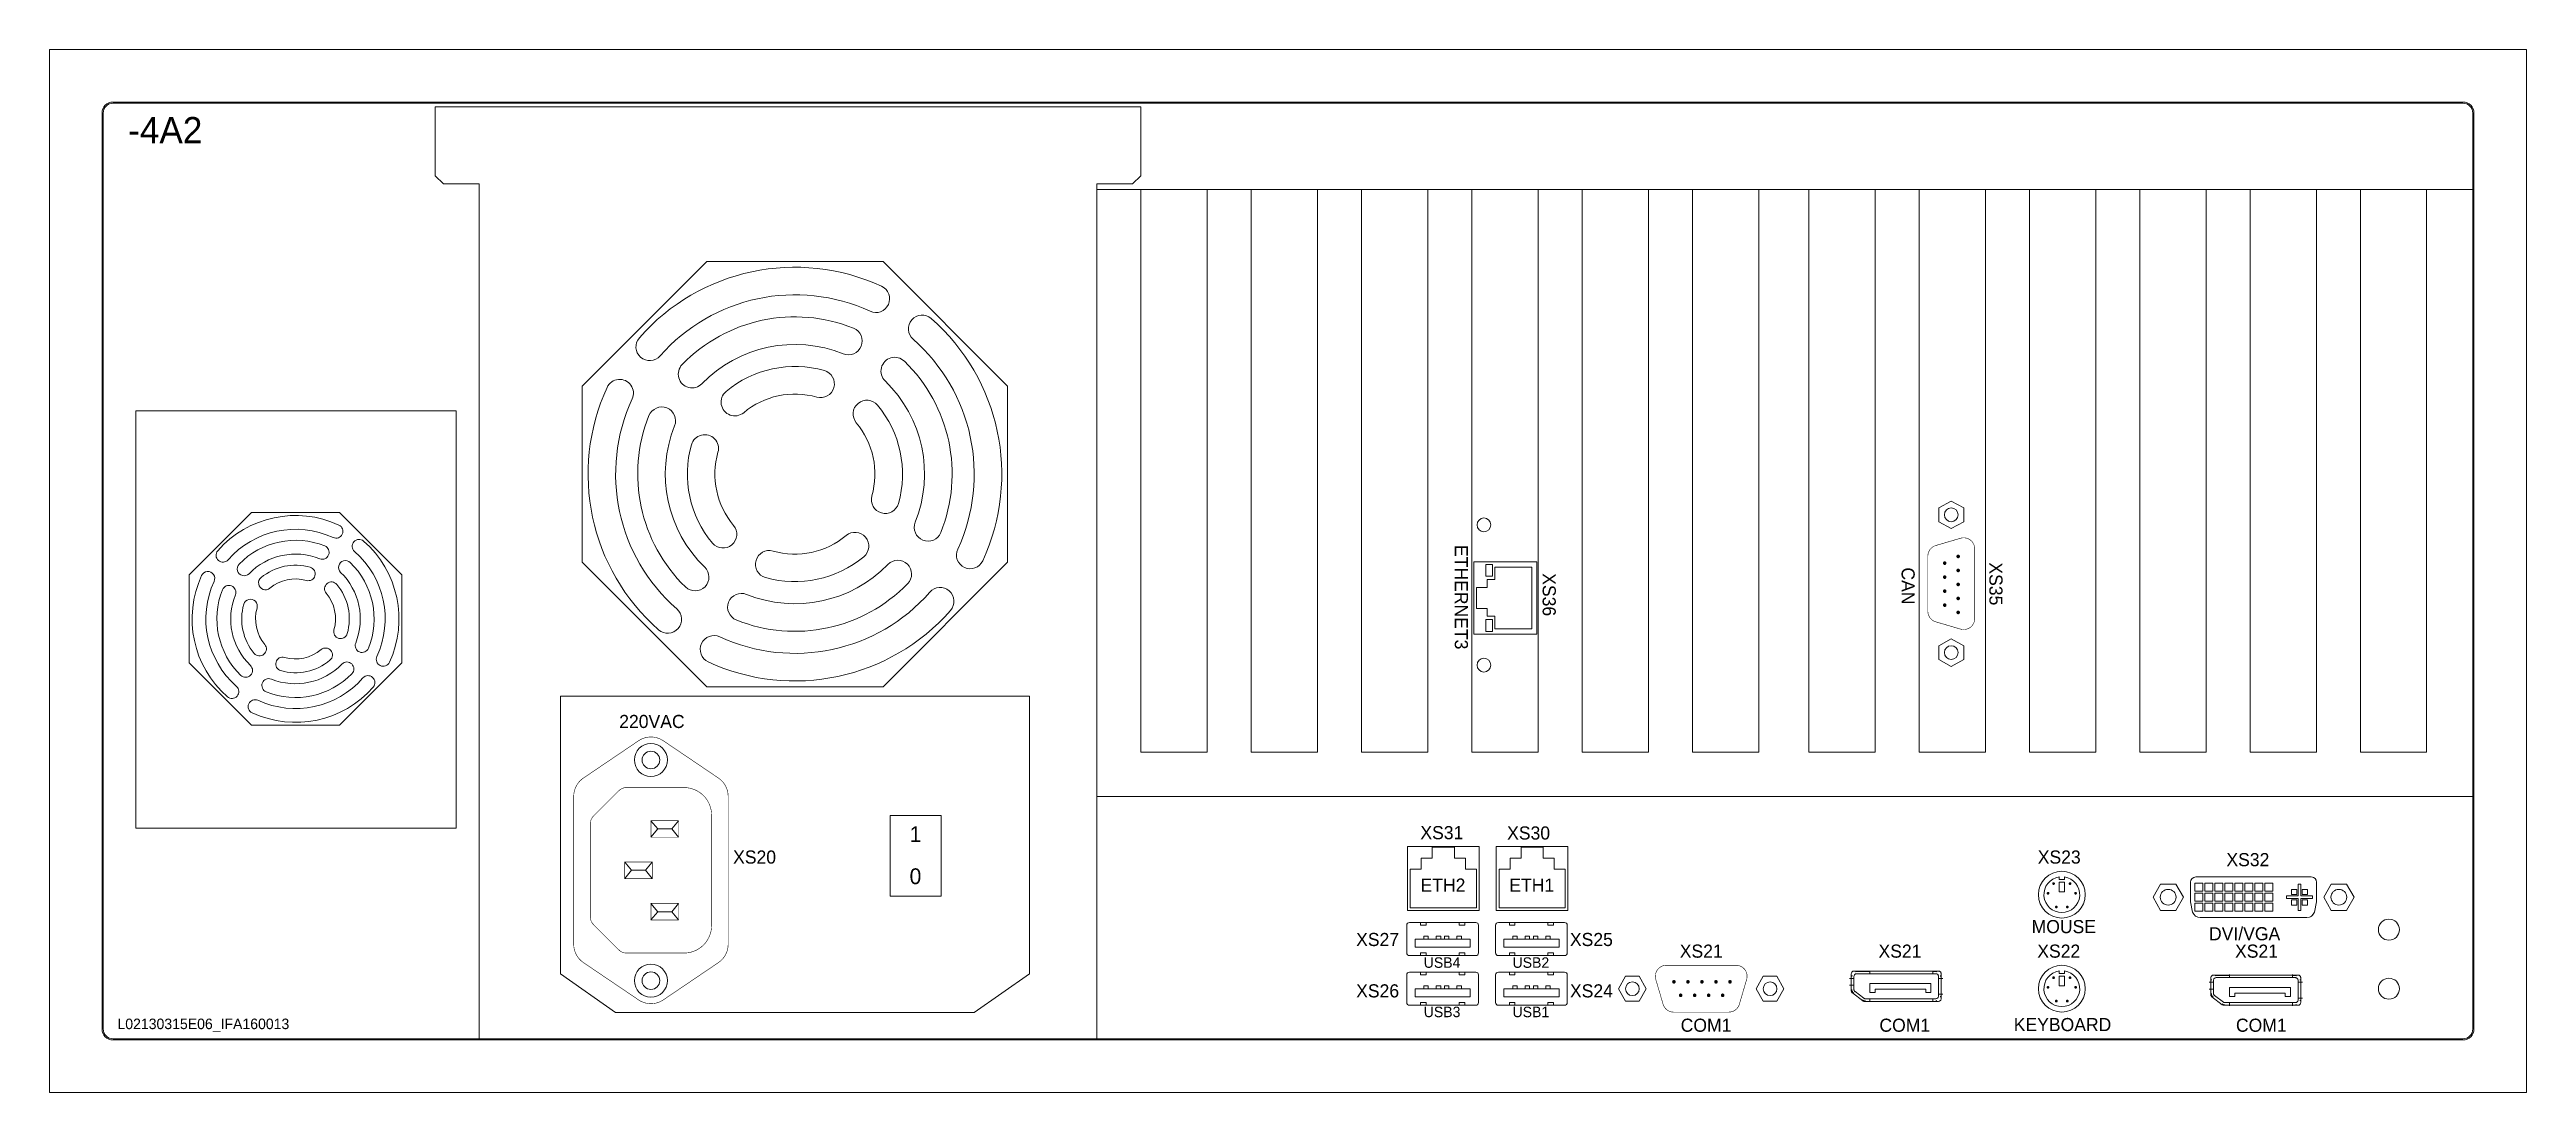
# Model space of a CAD drawing. Extents: x -2364 to 9601, y -871 to 1549.
# Drawn here: x -1802.6 to -1330.9, y 914.8 to 1113.3 of the extents above; entities that cross this region are included whole.
import ezdxf

# ---------------------------------------------------------------- set-up
doc = ezdxf.new("R2010")
doc.units = 0
doc.layers.get('0').update_dxf_attribs({"linetype": 'CONTINUOUS'})
doc.layers.add('IPC', color=150, linetype='CONTINUOUS')
doc.layers.add('NRS', color=1, linetype='CONTINUOUS')

msp = doc.modelspace()

# ---------------------------------------------------------------- texts
at = {"color": 7, "lineweight": 13}
for s, height, p in [('-4A2', 5, (-1787.58553, 1095.50153)), ('1', 3, (-1638.7936, 962.48194)), ('0', 3, (-1638.7936, 954.45807)), ('L02130315E06_IFA160013', 2, (-1789.62725, 926.85123))]:
    msp.add_text(s, height=height, dxfattribs=at).set_placement(p)
at = {"layer": 'NRS', "color": 7, "lineweight": 13}
for s, p in [('ETHERNET3', (-1534.97921, 1019.02039)), ('CAN', (-1449.91595, 1014.75151)), ('XS35', (-1433.19506, 1015.71243)), ('XS36', (-1518.25833, 1013.65128))]:
    msp.add_text(s, height=2.5, rotation=270, dxfattribs=at).set_placement(p)
for s, height, p in [('220VAC', 2.5, (-1694.08549, 984.17611)), ('XS31', 2.5, (-1541.53462, 963.0105)), ('XS30', 2.5, (-1525.0198, 962.94477)), ('XS20', 2.5, (-1672.40214, 958.36019)), ('XS23', 2.5, (-1423.98204, 958.36019)), ('XS32', 2.5, (-1388.05957, 957.86638)), ('ETH2', 2.5, (-1541.5111, 953.02212)), ('ETH1', 2.5, (-1524.60152, 953.02212)), ('XS27', 2.5, (-1553.77374, 942.66725)), ('XS25', 2.5, (-1513.06374, 942.66725)), ('MOUSE', 2.5, (-1425.15006, 945.12128)), ('DVI/VGA', 2.5, (-1391.37257, 943.76207)), ('USB4', 2, (-1540.90099, 938.52296)), ('USB2', 2, (-1523.99141, 938.52296)), ('XS21', 2.5, (-1492.14924, 940.44986)), ('XS21', 2.5, (-1454.3039, 940.44986)), ('XS22', 2.5, (-1424.07303, 940.44986)), ('XS21', 2.5, (-1386.41942, 940.44986)), ('XS26', 2.5, (-1553.76408, 932.8872)), ('XS24', 2.5, (-1513.05408, 932.8872)), ('USB3', 2, (-1540.89712, 929.12793)), ('USB1', 2, (-1523.98754, 929.12793)), ('COM1', 2.5, (-1491.9761, 926.34555)), ('COM1', 2.5, (-1454.13076, 926.34555)), ('KEYBOARD', 2.5, (-1428.55541, 926.46918)), ('COM1', 2.5, (-1386.24628, 926.34555))]:
    msp.add_text(s, height=height, dxfattribs=at).set_placement(p)

# ---------------------------------------------------------------- linework, layer by layer
at = {"color": 7, "lineweight": 13}
for p, q in [((-1792.5596, 1101.24712), (-1792.5596, 926.89589)), ((-1792.5596, 1101.24712), (-1792.5596, 1100.12051)), ((-1792.34954, 1101.24712), (-1792.34954, 926.89589)), ((-1343.02752, 1103.34774), (-1790.45898, 1103.34774)), ((-1343.02752, 1103.13767), (-1790.45898, 1103.13767)), ((-1729.15086, 1089.32974), (-1729.15086, 1102.43359)), ((-1729.15086, 1102.43359), (-1594.76235, 1102.43359)), ((-1594.76235, 1089.32974), (-1594.76235, 1102.43359)), ((-1341.13697, 926.89589), (-1341.13697, 1101.24712)), ((-1340.9269, 926.89589), (-1340.9269, 1101.24712)), ((-1727.57283, 1087.79438), (-1729.15086, 1089.32974)), ((-1720.75513, 1087.79438), (-1727.57283, 1087.79438)), ((-1720.75513, 1087.79438), (-1720.75513, 925.00534)), ((-1603.15807, 1086.70388), (-1603.15807, 1087.79438)), ((-1603.15807, 1087.79438), (-1596.34038, 1087.79438)), ((-1603.15807, 1086.70388), (-1341.13697, 1086.70388)), ((-1603.15807, 1086.70388), (-1603.15807, 979.57241)), ((-1603.15807, 1086.70388), (-1603.15807, 979.57241)), ((-1603.15807, 1086.70388), (-1603.15807, 925.00534)), ((-1596.34038, 1087.79438), (-1594.76235, 1089.32974)), ((-1594.7556, 1086.70388), (-1594.7556, 979.57241)), ((-1582.1519, 1086.70388), (-1582.1519, 979.57241)), ((-1582.1519, 1086.70388), (-1582.1519, 979.57241)), ((-1573.74943, 1086.70388), (-1573.74943, 979.57241)), ((-1561.14573, 1086.70388), (-1561.14573, 979.57241)), ((-1561.14573, 1086.70388), (-1561.14573, 979.57241)), ((-1552.74326, 1086.70388), (-1552.74326, 979.57241)), ((-1540.13956, 1086.70388), (-1540.13956, 979.57241)), ((-1540.13956, 1086.70388), (-1540.13956, 979.57241)), ((-1531.73709, 1086.70388), (-1531.73709, 979.57241)), ((-1531.73709, 1086.70388), (-1531.73709, 979.57241)), ((-1365.18501, 1086.70388), (-1524.5317, 1086.70388)), ((-1519.13338, 1086.70388), (-1519.13338, 979.57241)), ((-1519.13338, 1086.70388), (-1519.13338, 979.57241)), ((-1519.13338, 1086.70388), (-1519.13338, 979.57241)), ((-1519.13338, 1086.70388), (-1519.13338, 979.57241)), ((-1510.73091, 1086.70388), (-1510.73091, 979.57241)), ((-1498.12721, 1086.70388), (-1498.12721, 979.57241)), ((-1498.12721, 1086.70388), (-1498.12721, 979.57241)), ((-1489.72474, 1086.70388), (-1489.72474, 979.57241)), ((-1477.12104, 1086.70388), (-1477.12104, 979.57241)), ((-1477.12104, 1086.70388), (-1477.12104, 979.57241)), ((-1467.56587, 1086.70388), (-1467.56587, 979.57241)), ((-1467.56587, 1086.70388), (-1467.56587, 979.57241)), ((-1454.96216, 1086.70388), (-1454.96216, 979.57241)), ((-1454.96216, 1086.70388), (-1454.96216, 979.57241)), ((-1454.96216, 1086.70388), (-1454.96216, 979.57241)), ((-1454.96216, 1086.70388), (-1454.96216, 979.57241)), ((-1446.55969, 1086.70388), (-1446.55969, 979.57241)), ((-1446.55969, 1086.70388), (-1446.55969, 979.57241)), ((-1446.55969, 1086.70388), (-1446.55969, 979.57241)), ((-1433.95599, 1086.70388), (-1433.95599, 979.57241)), ((-1433.95599, 1086.70388), (-1433.95599, 979.57241)), ((-1433.95599, 1086.70388), (-1433.95599, 979.57241)), ((-1433.95599, 1086.70388), (-1433.95599, 979.57241)), ((-1433.95599, 1086.70388), (-1433.95599, 979.57241)), ((-1433.95599, 1086.70388), (-1433.95599, 979.57241)), ((-1425.55352, 1086.70388), (-1425.55352, 979.57241)), ((-1412.94982, 1086.70388), (-1412.94982, 979.57241)), ((-1412.94982, 1086.70388), (-1412.94982, 979.57241)), ((-1404.54735, 1086.70388), (-1404.54735, 979.57241)), ((-1391.94365, 1086.70388), (-1391.94365, 979.57241)), ((-1391.94365, 1086.70388), (-1391.94365, 979.57241)), ((-1383.54118, 1086.70388), (-1383.54118, 979.57241)), ((-1370.93748, 1086.70388), (-1370.93748, 979.57241)), ((-1362.53501, 1086.70388), (-1362.53501, 979.57241)), ((-1349.9313, 1086.70388), (-1349.9313, 979.57241)), ((-1701.11687, 1049.29198), (-1677.3998, 1073.00906)), ((-1677.3998, 1073.00906), (-1643.85879, 1073.00906)), ((-1643.85879, 1073.00906), (-1620.14171, 1049.29198)), ((-1701.11687, 1015.75097), (-1701.11687, 1049.29198)), ((-1620.14171, 1049.29198), (-1620.14171, 1015.75097)), ((-1775.96834, 1013.33375), (-1764.1098, 1025.19229)), ((-1764.1098, 1025.19229), (-1747.3393, 1025.19229)), ((-1747.3393, 1025.19229), (-1735.48076, 1013.33375)), ((-1442.80851, 1026.08376), (-1440.44792, 1027.3952)), ((-1442.80851, 1023.46089), (-1442.80851, 1026.08376)), ((-1440.44792, 1022.14945), (-1442.80851, 1023.46089)), ((-1440.44792, 1027.3952), (-1438.08733, 1026.08376)), ((-1438.08733, 1023.46089), (-1440.44792, 1022.14945)), ((-1438.08733, 1026.08376), (-1438.08733, 1023.46089)), ((-1677.3998, 992.0339), (-1701.11687, 1015.75097)), ((-1620.14171, 1015.75097), (-1643.85879, 992.0339)), ((-1531.34397, 1015.81904), (-1531.34397, 1002.06904)), ((-1519.34397, 1015.81904), (-1531.34397, 1015.81904)), ((-1529.04683, 1013.06904), (-1529.04683, 1015.31904)), ((-1529.04683, 1015.31904), (-1527.79683, 1015.31904)), ((-1527.79683, 1015.31904), (-1527.79683, 1013.06904)), ((-1527.34397, 1014.81904), (-1527.34397, 1012.44404)), ((-1520.34397, 1014.81904), (-1527.34397, 1014.81904)), ((-1520.34397, 1014.81904), (-1520.34397, 1003.06904)), ((-1519.34397, 1015.81904), (-1519.34397, 1002.06904)), ((-1775.96834, 996.56325), (-1775.96834, 1013.33375)), ((-1735.48076, 1013.33375), (-1735.48076, 996.56325)), ((-1530.84397, 1010.94404), (-1530.84397, 1006.94404)), ((-1530.84397, 1010.94404), (-1528.84397, 1010.94404)), ((-1527.79683, 1013.06904), (-1529.04683, 1013.06904)), ((-1528.84397, 1012.44404), (-1527.34397, 1012.44404)), ((-1528.84397, 1012.44404), (-1528.84397, 1010.94404)), ((-1530.84397, 1006.94404), (-1528.84397, 1006.94404)), ((-1527.79683, 1004.81904), (-1529.04683, 1004.81904)), ((-1529.04683, 1004.81904), (-1529.04683, 1002.56904)), ((-1528.84397, 1006.94404), (-1528.84397, 1005.44404)), ((-1528.84397, 1005.44404), (-1527.34397, 1005.44404)), ((-1527.79683, 1002.56904), (-1527.79683, 1004.81904)), ((-1527.34397, 1005.44404), (-1527.34397, 1003.06904)), ((-1519.34397, 1002.06904), (-1531.34397, 1002.06904)), ((-1529.04683, 1002.56904), (-1527.79683, 1002.56904)), ((-1520.34397, 1003.06904), (-1527.34397, 1003.06904)), ((-1442.80851, 999.85501), (-1440.44792, 1001.16645)), ((-1440.44792, 1001.16645), (-1438.08733, 999.85501)), ((-1764.1098, 984.70471), (-1775.96834, 996.56325)), ((-1735.48076, 996.56325), (-1747.3393, 984.70471)), ((-1442.80851, 997.23213), (-1442.80851, 999.85501)), ((-1440.44792, 995.9207), (-1442.80851, 997.23213)), ((-1438.08733, 997.23213), (-1440.44792, 995.9207)), ((-1438.08733, 999.85501), (-1438.08733, 997.23213)), ((-1643.85879, 992.0339), (-1677.3998, 992.0339)), ((-1705.26741, 937.35223), (-1705.26741, 990.24251)), ((-1615.99118, 990.24251), (-1705.26741, 990.24251)), ((-1615.99118, 937.35223), (-1615.99118, 990.24251)), ((-1747.3393, 984.70471), (-1764.1098, 984.70471)), ((-1582.1519, 979.57241), (-1594.7556, 979.57241)), ((-1561.14573, 979.57241), (-1573.74943, 979.57241)), ((-1540.13956, 979.57241), (-1552.74326, 979.57241)), ((-1519.13338, 979.57241), (-1531.73709, 979.57241)), ((-1519.13338, 979.57241), (-1531.73709, 979.57241)), ((-1498.12721, 979.57241), (-1510.73091, 979.57241)), ((-1477.12104, 979.57241), (-1489.72474, 979.57241)), ((-1454.96216, 979.57241), (-1467.56587, 979.57241)), ((-1433.95599, 979.57241), (-1446.55969, 979.57241)), ((-1433.95599, 979.57241), (-1446.55969, 979.57241)), ((-1412.94982, 979.57241), (-1425.55352, 979.57241)), ((-1391.94365, 979.57241), (-1404.54735, 979.57241)), ((-1370.93748, 979.57241), (-1383.54118, 979.57241)), ((-1349.9313, 979.57241), (-1362.53501, 979.57241)), ((-1341.13697, 971.16994), (-1603.15807, 971.16994)), ((-1688.04779, 966.53799), (-1686.75107, 964.96253)), ((-1686.75107, 964.96253), (-1688.04779, 963.38706)), ((-1684.09295, 964.96253), (-1686.75107, 964.96253)), ((-1682.79624, 966.53799), (-1684.09295, 964.96253)), ((-1684.09295, 964.96253), (-1682.79624, 963.38706)), ((-1693.03675, 958.66068), (-1691.74004, 957.08521)), ((-1687.78521, 958.66068), (-1689.08192, 957.08521)), ((-1543.99254, 961.63611), (-1543.99254, 949.44034)), ((-1543.99254, 961.63611), (-1530.33853, 961.63611)), ((-1541.36677, 957.31766), (-1541.36677, 959.41827)), ((-1541.36677, 959.41827), (-1539.26615, 959.41827)), ((-1539.26615, 961.51889), (-1535.06491, 961.51889)), ((-1539.26615, 959.41827), (-1539.26615, 961.51889)), ((-1535.06491, 961.51889), (-1535.06491, 959.41827)), ((-1535.06491, 959.41827), (-1532.9643, 959.41827)), ((-1532.9643, 959.41827), (-1532.9643, 957.31766)), ((-1530.33853, 949.44034), (-1530.33853, 961.63611)), ((-1527.08296, 961.63611), (-1527.08296, 949.44034)), ((-1527.08296, 961.63611), (-1513.42895, 961.63611)), ((-1524.45719, 959.41827), (-1522.35657, 959.41827)), ((-1524.45719, 957.31766), (-1524.45719, 959.41827)), ((-1522.35657, 959.41827), (-1522.35657, 961.51889)), ((-1522.35657, 961.51889), (-1518.15533, 961.51889)), ((-1518.15533, 961.51889), (-1518.15533, 959.41827)), ((-1518.15533, 959.41827), (-1516.05472, 959.41827)), ((-1516.05472, 959.41827), (-1516.05472, 957.31766)), ((-1513.42895, 949.44034), (-1513.42895, 961.63611)), ((-1691.74004, 957.08521), (-1693.03675, 955.50975)), ((-1689.08192, 957.08521), (-1691.74004, 957.08521)), ((-1689.08192, 957.08521), (-1687.78521, 955.50975)), ((-1543.46738, 949.9655), (-1543.46738, 957.31766)), ((-1543.46738, 957.31766), (-1541.36677, 957.31766)), ((-1532.9643, 957.31766), (-1530.86368, 957.31766)), ((-1530.86368, 957.31766), (-1530.86368, 949.9655)), ((-1526.5578, 957.31766), (-1524.45719, 957.31766)), ((-1526.5578, 949.9655), (-1526.5578, 957.31766)), ((-1516.05472, 957.31766), (-1513.9541, 957.31766)), ((-1513.9541, 957.31766), (-1513.9541, 949.9655)), ((-1419.92545, 955.86851), (-1419.92545, 955.34393)), ((-1419.92545, 955.34393), (-1418.8763, 955.34393)), ((-1419.92545, 952.98334), (-1419.92545, 954.81936)), ((-1419.92545, 954.81936), (-1418.8763, 954.81936)), ((-1418.8763, 952.98334), (-1419.92545, 952.98334)), ((-1418.8763, 955.34393), (-1418.8763, 955.86851)), ((-1418.8763, 954.81936), (-1418.8763, 952.98334)), ((-1400.58841, 954.46495), (-1402.03179, 951.96495)), ((-1397.70166, 954.46495), (-1400.58841, 954.46495)), ((-1396.25829, 951.96495), (-1397.70166, 954.46495)), ((-1394.89504, 951.10495), (-1394.89504, 954.82495)), ((-1394.05504, 953.11995), (-1394.05504, 954.61995)), ((-1394.05504, 954.61995), (-1392.55504, 954.61995)), ((-1394.05504, 953.11995), (-1392.55504, 953.11995)), ((-1394.05504, 951.21495), (-1394.05504, 952.71495)), ((-1394.05504, 952.71495), (-1392.55504, 952.71495)), ((-1393.89504, 955.82495), (-1371.89504, 955.82495)), ((-1392.55504, 953.11995), (-1392.55504, 954.61995)), ((-1392.55504, 951.21495), (-1392.55504, 952.71495)), ((-1392.15004, 953.11995), (-1392.15004, 954.61995)), ((-1392.15004, 954.61995), (-1390.65004, 954.61995)), ((-1392.15004, 953.11995), (-1390.65004, 953.11995)), ((-1392.15004, 952.71495), (-1390.65004, 952.71495)), ((-1392.15004, 951.21495), (-1392.15004, 952.71495)), ((-1390.65004, 953.11995), (-1390.65004, 954.61995)), ((-1390.65004, 951.21495), (-1390.65004, 952.71495)), ((-1390.24504, 953.11995), (-1390.24504, 954.61995)), ((-1390.24504, 954.61995), (-1388.74504, 954.61995)), ((-1390.24504, 953.11995), (-1388.74504, 953.11995)), ((-1390.24504, 952.71495), (-1388.74504, 952.71495)), ((-1390.24504, 951.21495), (-1390.24504, 952.71495)), ((-1388.74504, 953.11995), (-1388.74504, 954.61995)), ((-1388.74504, 951.21495), (-1388.74504, 952.71495)), ((-1388.34004, 953.11995), (-1388.34004, 954.61995)), ((-1388.34004, 954.61995), (-1386.84004, 954.61995)), ((-1388.34004, 953.11995), (-1386.84004, 953.11995)), ((-1388.34004, 952.71495), (-1386.84004, 952.71495)), ((-1388.34004, 951.21495), (-1388.34004, 952.71495)), ((-1386.84004, 953.11995), (-1386.84004, 954.61995)), ((-1386.84004, 951.21495), (-1386.84004, 952.71495)), ((-1386.43504, 953.11995), (-1386.43504, 954.61995)), ((-1386.43504, 954.61995), (-1384.93504, 954.61995)), ((-1386.43504, 953.11995), (-1384.93504, 953.11995)), ((-1386.43504, 952.71495), (-1384.93504, 952.71495)), ((-1386.43504, 951.21495), (-1386.43504, 952.71495)), ((-1384.93504, 953.11995), (-1384.93504, 954.61995)), ((-1384.93504, 951.21495), (-1384.93504, 952.71495)), ((-1384.53004, 953.11995), (-1384.53004, 954.61995)), ((-1384.53004, 954.61995), (-1383.03004, 954.61995)), ((-1384.53004, 953.11995), (-1383.03004, 953.11995)), ((-1384.53004, 952.71495), (-1383.03004, 952.71495)), ((-1384.53004, 951.21495), (-1384.53004, 952.71495)), ((-1383.03004, 953.11995), (-1383.03004, 954.61995)), ((-1383.03004, 951.21495), (-1383.03004, 952.71495)), ((-1382.62504, 953.11995), (-1382.62504, 954.61995)), ((-1382.62504, 954.61995), (-1381.12504, 954.61995)), ((-1382.62504, 953.11995), (-1381.12504, 953.11995)), ((-1382.62504, 952.71495), (-1381.12504, 952.71495)), ((-1382.62504, 951.21495), (-1382.62504, 952.71495)), ((-1381.12504, 953.11995), (-1381.12504, 954.61995)), ((-1381.12504, 951.21495), (-1381.12504, 952.71495)), ((-1380.72004, 953.11995), (-1380.72004, 954.61995)), ((-1380.72004, 954.61995), (-1379.22004, 954.61995)), ((-1380.72004, 953.11995), (-1379.22004, 953.11995)), ((-1380.72004, 952.71495), (-1379.22004, 952.71495)), ((-1380.72004, 951.21495), (-1380.72004, 952.71495)), ((-1379.22004, 953.11995), (-1379.22004, 954.61995)), ((-1379.22004, 951.21495), (-1379.22004, 952.71495)), ((-1375.64504, 952.46495), (-1375.64504, 953.46495)), ((-1375.64504, 953.46495), (-1374.64504, 953.46495)), ((-1374.64504, 952.46495), (-1374.64504, 953.46495)), ((-1374.39504, 952.21495), (-1374.39504, 954.46495)), ((-1374.39504, 954.46495), (-1373.89504, 954.46495)), ((-1373.89504, 952.21495), (-1373.89504, 954.46495)), ((-1373.64504, 952.46495), (-1373.64504, 953.46495)), ((-1373.64504, 953.46495), (-1372.64504, 953.46495)), ((-1372.64504, 952.46495), (-1372.64504, 953.46495)), ((-1370.89504, 951.10495), (-1370.89504, 954.82495)), ((-1369.53179, 951.96495), (-1368.08841, 954.46495)), ((-1368.08841, 954.46495), (-1365.20166, 954.46495)), ((-1365.20166, 954.46495), (-1363.75829, 951.96495)), ((-1688.04779, 950.78336), (-1686.75107, 949.2079)), ((-1686.75107, 949.2079), (-1688.04779, 947.63244)), ((-1684.09295, 949.2079), (-1686.75107, 949.2079)), ((-1682.79624, 950.78336), (-1684.09295, 949.2079)), ((-1684.09295, 949.2079), (-1682.79624, 947.63244)), ((-1543.99254, 949.44034), (-1530.33853, 949.44034)), ((-1530.86368, 949.9655), (-1543.46738, 949.9655)), ((-1527.08296, 949.44034), (-1513.42895, 949.44034)), ((-1513.9541, 949.9655), (-1526.5578, 949.9655)), ((-1402.03179, 951.96495), (-1400.58841, 949.46495)), ((-1400.58841, 949.46495), (-1397.70166, 949.46495)), ((-1397.70166, 949.46495), (-1396.25829, 951.96495)), ((-1394.89504, 951.10495), (-1394.48692, 949.13061)), ((-1394.05504, 951.21495), (-1392.55504, 951.21495)), ((-1394.05504, 950.80995), (-1394.05504, 949.30995)), ((-1394.05504, 950.80995), (-1392.55504, 950.80995)), ((-1394.05504, 949.30995), (-1392.55504, 949.30995)), ((-1393.0639, 948.10495), (-1372.72618, 948.10495)), ((-1392.55504, 950.80995), (-1392.55504, 949.30995)), ((-1392.15004, 951.21495), (-1390.65004, 951.21495)), ((-1392.15004, 950.80995), (-1390.65004, 950.80995)), ((-1392.15004, 950.80995), (-1392.15004, 949.30995)), ((-1392.15004, 949.30995), (-1390.65004, 949.30995)), ((-1390.65004, 950.80995), (-1390.65004, 949.30995)), ((-1390.24504, 951.21495), (-1388.74504, 951.21495)), ((-1390.24504, 950.80995), (-1388.74504, 950.80995)), ((-1390.24504, 950.80995), (-1390.24504, 949.30995)), ((-1390.24504, 949.30995), (-1388.74504, 949.30995)), ((-1388.74504, 950.80995), (-1388.74504, 949.30995)), ((-1388.34004, 951.21495), (-1386.84004, 951.21495)), ((-1388.34004, 950.80995), (-1386.84004, 950.80995)), ((-1388.34004, 950.80995), (-1388.34004, 949.30995)), ((-1388.34004, 949.30995), (-1386.84004, 949.30995)), ((-1386.84004, 950.80995), (-1386.84004, 949.30995)), ((-1386.43504, 951.21495), (-1384.93504, 951.21495)), ((-1386.43504, 950.80995), (-1384.93504, 950.80995)), ((-1386.43504, 950.80995), (-1386.43504, 949.30995)), ((-1386.43504, 949.30995), (-1384.93504, 949.30995)), ((-1384.93504, 950.80995), (-1384.93504, 949.30995)), ((-1384.53004, 951.21495), (-1383.03004, 951.21495)), ((-1384.53004, 950.80995), (-1383.03004, 950.80995)), ((-1384.53004, 950.80995), (-1384.53004, 949.30995)), ((-1384.53004, 949.30995), (-1383.03004, 949.30995)), ((-1383.03004, 950.80995), (-1383.03004, 949.30995)), ((-1382.62504, 951.21495), (-1381.12504, 951.21495)), ((-1382.62504, 950.80995), (-1381.12504, 950.80995)), ((-1382.62504, 950.80995), (-1382.62504, 949.30995)), ((-1382.62504, 949.30995), (-1381.12504, 949.30995)), ((-1381.12504, 950.80995), (-1381.12504, 949.30995)), ((-1380.72004, 951.21495), (-1379.22004, 951.21495)), ((-1380.72004, 950.80995), (-1379.22004, 950.80995)), ((-1380.72004, 950.80995), (-1380.72004, 949.30995)), ((-1380.72004, 949.30995), (-1379.22004, 949.30995)), ((-1379.22004, 950.80995), (-1379.22004, 949.30995)), ((-1376.64504, 952.21495), (-1374.39504, 952.21495)), ((-1376.64504, 951.71495), (-1376.64504, 952.21495)), ((-1376.64504, 951.71495), (-1374.39504, 951.71495)), ((-1375.64504, 952.46495), (-1374.64504, 952.46495)), ((-1375.64504, 951.46495), (-1374.64504, 951.46495)), ((-1375.64504, 951.46495), (-1375.64504, 950.46495)), ((-1375.64504, 950.46495), (-1374.64504, 950.46495)), ((-1374.64504, 951.46495), (-1374.64504, 950.46495)), ((-1374.39504, 949.46495), (-1374.39504, 951.71495)), ((-1374.39504, 949.46495), (-1373.89504, 949.46495)), ((-1373.89504, 952.21495), (-1371.64504, 952.21495)), ((-1373.89504, 951.71495), (-1371.64504, 951.71495)), ((-1373.89504, 949.46495), (-1373.89504, 951.71495)), ((-1373.64504, 952.46495), (-1372.64504, 952.46495)), ((-1373.64504, 951.46495), (-1373.64504, 950.46495)), ((-1373.64504, 951.46495), (-1372.64504, 951.46495)), ((-1373.64504, 950.46495), (-1372.64504, 950.46495)), ((-1372.64504, 951.46495), (-1372.64504, 950.46495)), ((-1371.64504, 951.71495), (-1371.64504, 952.21495)), ((-1370.89504, 951.10495), (-1371.30315, 949.13061)), ((-1368.08841, 949.46495), (-1369.53179, 951.96495)), ((-1365.20166, 949.46495), (-1368.08841, 949.46495)), ((-1363.75829, 951.96495), (-1365.20166, 949.46495)), ((-1544.12762, 941.37598), (-1544.12762, 946.62795)), ((-1543.60242, 947.15315), (-1530.9977, 947.15315)), ((-1532.0481, 944.00197), (-1542.55203, 944.00197)), ((-1542.55203, 944.00197), (-1542.55203, 942.42638)), ((-1541.50164, 946.62795), (-1541.50164, 947.15315)), ((-1541.50164, 946.62795), (-1540.45124, 946.62795)), ((-1540.03109, 944.52716), (-1540.8714, 944.52716)), ((-1540.8714, 944.52716), (-1540.8714, 944.00197)), ((-1540.45124, 946.62795), (-1540.45124, 947.15315)), ((-1540.03109, 944.52716), (-1540.03109, 944.00197)), ((-1537.6677, 944.52716), (-1538.50802, 944.52716)), ((-1538.50802, 944.52716), (-1538.50802, 944.00197)), ((-1537.6677, 944.52716), (-1537.6677, 944.00197)), ((-1536.93243, 944.00197), (-1536.93243, 944.52716)), ((-1536.09211, 944.52716), (-1536.93243, 944.52716)), ((-1536.09211, 944.00197), (-1536.09211, 944.52716)), ((-1534.56904, 944.00197), (-1534.56904, 944.52716)), ((-1533.72873, 944.52716), (-1534.56904, 944.52716)), ((-1534.14888, 947.15315), (-1534.14888, 946.62795)), ((-1534.14888, 946.62795), (-1533.09849, 946.62795)), ((-1533.72873, 944.00197), (-1533.72873, 944.52716)), ((-1533.09849, 947.15315), (-1533.09849, 946.62795)), ((-1532.0481, 942.42638), (-1532.0481, 944.00197)), ((-1530.47251, 946.62795), (-1530.47251, 941.37598)), ((-1527.21804, 941.37598), (-1527.21804, 946.62795)), ((-1526.69284, 947.15315), (-1514.08812, 947.15315)), ((-1525.64245, 944.00197), (-1525.64245, 942.42638)), ((-1515.13852, 944.00197), (-1525.64245, 944.00197)), ((-1524.59206, 946.62795), (-1524.59206, 947.15315)), ((-1524.59206, 946.62795), (-1523.54166, 946.62795)), ((-1523.12151, 944.52716), (-1523.96182, 944.52716)), ((-1523.96182, 944.52716), (-1523.96182, 944.00197)), ((-1523.54166, 946.62795), (-1523.54166, 947.15315)), ((-1523.12151, 944.52716), (-1523.12151, 944.00197)), ((-1520.75812, 944.52716), (-1521.59844, 944.52716)), ((-1521.59844, 944.52716), (-1521.59844, 944.00197)), ((-1520.75812, 944.52716), (-1520.75812, 944.00197)), ((-1520.02285, 944.00197), (-1520.02285, 944.52716)), ((-1519.18253, 944.52716), (-1520.02285, 944.52716)), ((-1519.18253, 944.00197), (-1519.18253, 944.52716)), ((-1517.65946, 944.00197), (-1517.65946, 944.52716)), ((-1516.81915, 944.52716), (-1517.65946, 944.52716)), ((-1517.2393, 947.15315), (-1517.2393, 946.62795)), ((-1517.2393, 946.62795), (-1516.18891, 946.62795)), ((-1516.81915, 944.00197), (-1516.81915, 944.52716)), ((-1516.18891, 947.15315), (-1516.18891, 946.62795)), ((-1515.13852, 942.42638), (-1515.13852, 944.00197)), ((-1513.56293, 946.62795), (-1513.56293, 941.37598)), ((-1530.9977, 940.85079), (-1543.60242, 940.85079)), ((-1542.55203, 942.42638), (-1532.0481, 942.42638)), ((-1541.50164, 940.85079), (-1541.50164, 941.37598)), ((-1540.45124, 941.37598), (-1541.50164, 941.37598)), ((-1540.45124, 940.85079), (-1540.45124, 941.37598)), ((-1533.09849, 941.37598), (-1534.14888, 941.37598)), ((-1534.14888, 941.37598), (-1534.14888, 940.85079)), ((-1533.09849, 941.37598), (-1533.09849, 940.85079)), ((-1514.08812, 940.85079), (-1526.69284, 940.85079)), ((-1525.64245, 942.42638), (-1515.13852, 942.42638)), ((-1524.59206, 940.85079), (-1524.59206, 941.37598)), ((-1523.54166, 941.37598), (-1524.59206, 941.37598)), ((-1523.54166, 940.85079), (-1523.54166, 941.37598)), ((-1517.2393, 941.37598), (-1517.2393, 940.85079)), ((-1516.18891, 941.37598), (-1517.2393, 941.37598)), ((-1516.18891, 941.37598), (-1516.18891, 940.85079)), ((-1705.26741, 937.35223), (-1694.76432, 930.04682)), ((-1615.99118, 937.35223), (-1626.49426, 930.04682)), ((-1544.12762, 931.92245), (-1544.12762, 937.17441)), ((-1543.60242, 937.69961), (-1530.9977, 937.69961)), ((-1532.0481, 934.54843), (-1542.55203, 934.54843)), ((-1542.55203, 934.54843), (-1542.55203, 932.97284)), ((-1541.50164, 937.17441), (-1541.50164, 937.69961)), ((-1541.50164, 937.17441), (-1540.45124, 937.17441)), ((-1540.03109, 935.07363), (-1540.8714, 935.07363)), ((-1540.8714, 935.07363), (-1540.8714, 934.54843)), ((-1540.45124, 937.17441), (-1540.45124, 937.69961)), ((-1540.03109, 935.07363), (-1540.03109, 934.54843)), ((-1537.6677, 935.07363), (-1538.50802, 935.07363)), ((-1538.50802, 935.07363), (-1538.50802, 934.54843)), ((-1537.6677, 935.07363), (-1537.6677, 934.54843)), ((-1536.93243, 934.54843), (-1536.93243, 935.07363)), ((-1536.09211, 935.07363), (-1536.93243, 935.07363)), ((-1536.09211, 934.54843), (-1536.09211, 935.07363)), ((-1534.56904, 934.54843), (-1534.56904, 935.07363)), ((-1533.72873, 935.07363), (-1534.56904, 935.07363)), ((-1534.14888, 937.69961), (-1534.14888, 937.17441)), ((-1534.14888, 937.17441), (-1533.09849, 937.17441)), ((-1533.72873, 934.54843), (-1533.72873, 935.07363)), ((-1533.09849, 937.69961), (-1533.09849, 937.17441)), ((-1532.0481, 932.97284), (-1532.0481, 934.54843)), ((-1530.47251, 937.17441), (-1530.47251, 931.92245)), ((-1527.21804, 931.92245), (-1527.21804, 937.17441)), ((-1526.69284, 937.69961), (-1514.08812, 937.69961)), ((-1515.13852, 934.54843), (-1525.64245, 934.54843)), ((-1525.64245, 934.54843), (-1525.64245, 932.97284)), ((-1524.59206, 937.17441), (-1524.59206, 937.69961)), ((-1524.59206, 937.17441), (-1523.54166, 937.17441)), ((-1523.12151, 935.07363), (-1523.96182, 935.07363)), ((-1523.96182, 935.07363), (-1523.96182, 934.54843)), ((-1523.54166, 937.17441), (-1523.54166, 937.69961)), ((-1523.12151, 935.07363), (-1523.12151, 934.54843)), ((-1521.59844, 935.07363), (-1521.59844, 934.54843)), ((-1520.75812, 935.07363), (-1521.59844, 935.07363)), ((-1520.75812, 935.07363), (-1520.75812, 934.54843)), ((-1520.02285, 934.54843), (-1520.02285, 935.07363)), ((-1519.18253, 935.07363), (-1520.02285, 935.07363)), ((-1519.18253, 934.54843), (-1519.18253, 935.07363)), ((-1517.65946, 934.54843), (-1517.65946, 935.07363)), ((-1516.81915, 935.07363), (-1517.65946, 935.07363)), ((-1517.2393, 937.69961), (-1517.2393, 937.17441)), ((-1517.2393, 937.17441), (-1516.18891, 937.17441)), ((-1516.81915, 934.54843), (-1516.81915, 935.07363)), ((-1516.18891, 937.69961), (-1516.18891, 937.17441)), ((-1515.13852, 932.97284), (-1515.13852, 934.54843)), ((-1513.56293, 937.17441), (-1513.56293, 931.92245)), ((-1503.79885, 934.54843), (-1502.48741, 936.90902)), ((-1502.48741, 932.18784), (-1503.79885, 934.54843)), ((-1502.48741, 936.90902), (-1499.86454, 936.90902)), ((-1499.86454, 936.90902), (-1498.5531, 934.54843)), ((-1498.5531, 934.54843), (-1499.86454, 932.18784)), ((-1477.5701, 934.54843), (-1476.25866, 936.90902)), ((-1476.25866, 932.18784), (-1477.5701, 934.54843)), ((-1476.25866, 936.90902), (-1473.63579, 936.90902)), ((-1473.63579, 936.90902), (-1472.32435, 934.54843)), ((-1472.32435, 934.54843), (-1473.63579, 932.18784)), ((-1419.92545, 937.95817), (-1419.92545, 937.43359)), ((-1419.92545, 937.43359), (-1418.8763, 937.43359)), ((-1419.92545, 936.90902), (-1418.8763, 936.90902)), ((-1419.92545, 935.073), (-1419.92545, 936.90902)), ((-1418.8763, 935.073), (-1419.92545, 935.073)), ((-1418.8763, 937.43359), (-1418.8763, 937.95817)), ((-1418.8763, 936.90902), (-1418.8763, 935.073)), ((-1694.76432, 930.04682), (-1626.49426, 930.04682)), ((-1530.9977, 931.39725), (-1543.60242, 931.39725)), ((-1542.55203, 932.97284), (-1532.0481, 932.97284)), ((-1541.50164, 931.39725), (-1541.50164, 931.92245)), ((-1540.45124, 931.92245), (-1541.50164, 931.92245)), ((-1540.45124, 931.39725), (-1540.45124, 931.92245)), ((-1533.09849, 931.92245), (-1534.14888, 931.92245)), ((-1534.14888, 931.92245), (-1534.14888, 931.39725)), ((-1533.09849, 931.92245), (-1533.09849, 931.39725)), ((-1514.08812, 931.39725), (-1526.69284, 931.39725)), ((-1525.64245, 932.97284), (-1515.13852, 932.97284)), ((-1524.59206, 931.39725), (-1524.59206, 931.92245)), ((-1523.54166, 931.92245), (-1524.59206, 931.92245)), ((-1523.54166, 931.39725), (-1523.54166, 931.92245)), ((-1516.18891, 931.92245), (-1517.2393, 931.92245)), ((-1517.2393, 931.92245), (-1517.2393, 931.39725)), ((-1516.18891, 931.92245), (-1516.18891, 931.39725)), ((-1499.86454, 932.18784), (-1502.48741, 932.18784)), ((-1473.63579, 932.18784), (-1476.25866, 932.18784)), ((-1790.45898, 925.00534), (-1343.02752, 925.00534)), ((-1790.45898, 924.79528), (-1343.02752, 924.79528))]:
    msp.add_line(p, q, dxfattribs=at)
for points in [[(-1802.5596, 1113.34774), (-1330.9269, 1113.34774), (-1330.9269, 914.79528), (-1802.5596, 914.79528)], [(-1786.11035, 1044.58762), (-1725.12348, 1044.58762), (-1725.12348, 965.11181), (-1786.11035, 965.11181)], [(-1642.49281, 967.54964), (-1632.76918, 967.54964), (-1632.76918, 952.13538), (-1642.49281, 952.13538)]]:
    msp.add_lwpolyline(points, close=True, dxfattribs=at)
for points, const_width in [([(-1435.98903, 1018.29598), (-1435.98903, 1005.01992, -0.500705616), (-1438.6794, 1003.00688), (-1443.40058, 1004.39546, -0.332706414), (-1444.90681, 1006.4085), (-1444.90681, 1016.9074, -0.332706414), (-1443.40058, 1018.92043), (-1438.6794, 1020.30901, -0.500705616)], 0.10492), ([(-1441.87261, 1015.57172, 1), (-1441.53024, 1015.57172, 1)], 0.34237), ([(-1439.30882, 1016.84987, 1), (-1438.96645, 1016.84987, 1)], 0.34237), ([(-1439.30882, 1014.18209, 1), (-1438.96645, 1014.18209, 1)], 0.34237), ([(-1441.87261, 1012.90393, 1), (-1441.53024, 1012.90393, 1)], 0.34237), ([(-1441.87261, 1010.23615, 1), (-1441.53024, 1010.23615, 1)], 0.34237), ([(-1439.30882, 1011.51431, 1), (-1438.96645, 1011.51431, 1)], 0.34237), ([(-1441.87261, 1007.56836, 1), (-1441.53024, 1007.56836, 1)], 0.34237), ([(-1439.30882, 1008.84652, 1), (-1438.96645, 1008.84652, 1)], 0.34237), ([(-1439.30882, 1006.17874, 1), (-1438.96645, 1006.17874, 1)], 0.34237), ([(-1673.34346, 971.16936), (-1673.34346, 943.00106, -0.248970266), (-1675.19071, 939.52125), (-1685.69379, 932.41622, -0.306467457), (-1690.40178, 932.41622), (-1700.90486, 939.52125, -0.248970266), (-1702.75211, 943.00106), (-1702.75211, 971.16936, -0.248970266), (-1700.90486, 974.64917), (-1690.40178, 981.7542, -0.306467457), (-1685.69379, 981.7542), (-1675.19071, 974.64917, -0.248970266)], 0.10503), ([(-1676.49439, 967.5883), (-1676.49439, 946.58213, -0.414213562), (-1681.74593, 941.33058), (-1692.68407, 941.33058, -0.198912367), (-1694.16943, 941.94584), (-1698.98592, 946.76233, -0.198912367), (-1699.60118, 948.24769), (-1699.60118, 965.92273, -0.198912367), (-1698.98592, 967.40809), (-1694.16943, 972.22458, -0.198912367), (-1692.68407, 972.83984), (-1681.74593, 972.83984, -0.414213562)], 0.10503), ([(-1422.15489, 952.72106, 1), (-1421.89261, 952.72106, 1)], 0.26229), ([(-1421.10574, 954.55707, 1), (-1420.84346, 954.55707, 1)], 0.26229), ([(-1417.95829, 954.55707, 1), (-1417.696, 954.55707, 1)], 0.26229), ([(-1416.90914, 952.72106, 1), (-1416.64685, 952.72106, 1)], 0.26229), ([(-1420.58117, 950.09818, 1), (-1420.31888, 950.09818, 1)], 0.26229), ([(-1418.48287, 950.09818, 1), (-1418.22058, 950.09818, 1)], 0.26229), ([(-1494.69963, 939.00732), (-1481.42357, 939.00732, -0.500705616), (-1479.41053, 936.31695), (-1480.79911, 931.59577, -0.332706414), (-1482.81215, 930.08954), (-1493.31105, 930.08954, -0.332706414), (-1495.32408, 931.59577), (-1496.71267, 936.31695, -0.500705616)], 0.10492), ([(-1493.25353, 935.68752, 1), (-1493.25353, 936.02989, 1)], 0.34237), ([(-1490.58574, 935.68752, 1), (-1490.58574, 936.02989, 1)], 0.34237), ([(-1487.91796, 935.68752, 1), (-1487.91796, 936.02989, 1)], 0.34237), ([(-1485.25017, 935.68752, 1), (-1485.25017, 936.02989, 1)], 0.34237), ([(-1482.58239, 935.68752, 1), (-1482.58239, 936.02989, 1)], 0.34237), ([(-1422.15489, 934.81072, 1), (-1421.89261, 934.81072, 1)], 0.26229), ([(-1421.10574, 936.64673, 1), (-1420.84346, 936.64673, 1)], 0.26229), ([(-1417.95829, 936.64673, 1), (-1417.696, 936.64673, 1)], 0.26229), ([(-1416.90914, 934.81072, 1), (-1416.64685, 934.81072, 1)], 0.26229), ([(-1491.97537, 933.12374, 1), (-1491.97537, 933.46611, 1)], 0.34237), ([(-1489.30758, 933.12374, 1), (-1489.30758, 933.46611, 1)], 0.34237), ([(-1486.6398, 933.12374, 1), (-1486.6398, 933.46611, 1)], 0.34237), ([(-1483.97202, 933.12374, 1), (-1483.97202, 933.46611, 1)], 0.34237), ([(-1420.58117, 932.18784, 1), (-1420.31888, 932.18784, 1)], 0.26229), ([(-1418.48287, 932.18784, 1), (-1418.22058, 932.18784, 1)], 0.26229)]:
    msp.add_lwpolyline(points, format="xyb", close=True, dxfattribs=dict(at, const_width=const_width))
at = {"color": 7, "lineweight": 13, "const_width": 0.10503}
for points in [[(-1682.79624, 966.53799), (-1682.79624, 963.38706), (-1688.04779, 963.38706), (-1688.04779, 966.53799)], [(-1687.78521, 958.66068), (-1687.78521, 955.50975), (-1693.03675, 955.50975), (-1693.03675, 958.66068)], [(-1682.79624, 950.78336), (-1682.79624, 947.63244), (-1688.04779, 947.63244), (-1688.04779, 950.78336)]]:
    msp.add_lwpolyline(points, close=True, dxfattribs=at)
at = {"color": 7, "lineweight": 13, "const_width": 0.1}
msp.add_lwpolyline([(-1393.89504, 955.82495), (-1371.89504, 955.82495, -0.414213562), (-1370.89504, 954.82495), (-1370.89504, 951.10495), (-1371.30315, 949.13061, -0.389264752), (-1372.72618, 948.10495), (-1393.0639, 948.10495, -0.322822806), (-1394.48692, 949.13061), (-1394.89504, 951.10495), (-1394.89504, 954.82495, -0.414213562), (-1393.89504, 955.82495, -1)], format="xyb", dxfattribs=at)
at = {"color": 7, "lineweight": 13}
for centre, radius in [((-1529.42741, 1022.8527), 1.31144), ((-1440.44792, 1024.77232), 1.31144), ((-1529.42741, 996.15093), 1.31144), ((-1440.44792, 998.54357), 1.31144), ((-1688.04779, 978.09138), 3.15093), ((-1688.04779, 978.09138), 1.68001), ((-1419.40087, 952.45877), 4.45889), ((-1399.14504, 951.96495), 1.5), ((-1366.64504, 951.96495), 1.5), ((-1357.11853, 945.78766), 2), ((-1688.04779, 936.07904), 3.15093), ((-1419.40087, 934.54843), 4.45889), ((-1688.04779, 936.07904), 1.68049), ((-1501.17598, 934.54843), 1.31144), ((-1474.94722, 934.54843), 1.31144), ((-1357.11853, 934.54843), 2)]:
    msp.add_circle(centre, radius, dxfattribs=at)
for centre, radius, start, end in [((-1790.45898, 1101.24712), 2.10062, 90, 180), ((-1790.45898, 1101.24712), 1.89056, 90, 180), ((-1343.02752, 1101.24712), 2.10062, 0, 90), ((-1343.02752, 1101.24712), 1.89056, 0, 90), ((-1660.62929, 1032.52148), 39.38657, 65.2176612, 138.7803414), ((-1660.62929, 1032.52148), 34.13503, 65.2176612, 138.7803414), ((-1645.22019, 1065.89686), 2.62577, 245.2176612, 65.2176612), ((-1660.62929, 1032.52148), 29.93379, 68.107385, 135.8262546), ((-1636.40783, 1060.17428), 2.62577, 48.7844407, 228.7844407), ((-1660.62929, 1032.52148), 39.38657, 335.2217606, 48.7844407), ((-1688.28036, 1056.74492), 2.62577, 138.7803414, 318.7803414), ((-1660.62929, 1032.52148), 24.68225, 68.107385, 135.8262546), ((-1650.447, 1057.86017), 2.62577, 248.107385, 68.107385), ((-1660.62929, 1032.52148), 34.13503, 335.2217606, 48.7844407), ((-1680.21543, 1051.55071), 2.62577, 135.8262546, 315.8262546), ((-1660.62929, 1032.52148), 20.48102, 74.1165867, 129.8437572), ((-1655.74266, 1049.69502), 2.62577, 254.1165867, 74.1165867), ((-1641.62348, 1052.13034), 2.62577, 45.894717, 225.894717), ((-1660.62929, 1032.52148), 29.93379, 338.1758474, 45.894717), ((-1660.62929, 1032.52148), 39.38657, 155.2217606, 228.7844407), ((-1694.00577, 1047.9282), 2.62577, 335.2217606, 155.2217606), ((-1672.06908, 1046.23064), 2.62577, 129.8437572, 309.8437572), ((-1660.62929, 1032.52148), 15.22947, 74.1165867, 129.8437572), ((-1660.62929, 1032.52148), 24.68225, 338.1758474, 45.894717), ((-1660.62929, 1032.52148), 34.13503, 155.2217606, 228.7844407), ((-1660.62929, 1032.52148), 29.93379, 158.1758474, 225.894717), ((-1685.98013, 1042.67349), 2.62577, 338.1758474, 158.1758474), ((-1646.92848, 1043.97126), 2.62577, 39.8855153, 219.8855153), ((-1660.62929, 1032.52148), 20.48102, 344.1583447, 39.8855153), ((-1660.62929, 1032.52148), 24.68225, 158.1758474, 225.894717), ((-1660.62929, 1032.52148), 20.48102, 164.1583447, 219.8855153), ((-1677.80639, 1037.3956), 2.62577, 344.1583447, 164.1583447), ((-1660.62929, 1032.52148), 15.22947, 344.1583447, 39.8855153), ((-1660.62929, 1032.52148), 15.22947, 164.1583447, 219.8855153), ((-1643.45219, 1027.64736), 2.62577, 164.1583447, 344.1583447), ((-1755.72455, 1004.9485), 19.69329, 65.2176612, 138.7803414), ((-1755.72455, 1004.9485), 17.06751, 65.2176612, 138.7803414), ((-1755.72455, 1004.9485), 14.9669, 68.107385, 135.8262546), ((-1750.6334, 1017.61785), 1.31289, 248.107385, 68.107385), ((-1748.02, 1021.63619), 1.31289, 245.2176612, 65.2176612), ((-1743.61382, 1018.7749), 1.31289, 48.7844407, 228.7844407), ((-1755.72455, 1004.9485), 19.69329, 335.2217606, 48.7844407), ((-1674.33011, 1021.0717), 2.62577, 219.8855153, 39.8855153), ((-1660.62929, 1032.52148), 15.22947, 254.1165867, 309.8437572), ((-1649.1895, 1018.81232), 2.62577, 309.8437572, 129.8437572), ((-1635.27846, 1022.36947), 2.62577, 158.1758474, 338.1758474), ((-1769.55008, 1017.06022), 1.31289, 138.7803414, 318.7803414), ((-1765.51762, 1014.46312), 1.31289, 135.8262546, 315.8262546), ((-1755.72455, 1004.9485), 12.34113, 68.107385, 135.8262546), ((-1755.72455, 1004.9485), 10.24051, 74.1165867, 129.8437572), ((-1753.28123, 1013.53527), 1.31289, 254.1165867, 74.1165867), ((-1746.22165, 1014.75293), 1.31289, 45.894717, 225.894717), ((-1755.72455, 1004.9485), 14.9669, 338.1758474, 45.894717), ((-1755.72455, 1004.9485), 17.06751, 335.2217606, 48.7844407), ((-1679.6351, 1012.91262), 2.62577, 225.894717, 45.894717), ((-1660.62929, 1032.52148), 24.68225, 248.107385, 315.8262546), ((-1665.51593, 1015.34794), 2.62577, 74.1165867, 254.1165867), ((-1660.62929, 1032.52148), 20.48102, 254.1165867, 309.8437572), ((-1641.04316, 1013.49225), 2.62577, 315.8262546, 135.8262546), ((-1627.25281, 1017.11476), 2.62577, 155.2217606, 335.2217606), ((-1755.72455, 1004.9485), 19.69329, 155.2217606, 228.7844407), ((-1772.41279, 1012.65186), 1.31289, 335.2217606, 155.2217606), ((-1755.72455, 1004.9485), 17.06751, 155.2217606, 228.7844407), ((-1755.72455, 1004.9485), 14.9669, 158.1758474, 225.894717), ((-1768.39997, 1010.02451), 1.31289, 338.1758474, 158.1758474), ((-1755.72455, 1004.9485), 12.34113, 158.1758474, 225.894717), ((-1761.44445, 1011.80308), 1.31289, 129.8437572, 309.8437572), ((-1755.72455, 1004.9485), 7.61474, 74.1165867, 129.8437572), ((-1748.87414, 1010.67339), 1.31289, 39.8855153, 219.8855153), ((-1755.72455, 1004.9485), 7.61474, 344.1583447, 39.8855153), ((-1755.72455, 1004.9485), 10.24051, 344.1583447, 39.8855153), ((-1755.72455, 1004.9485), 12.34113, 338.1758474, 45.894717), ((-1660.62929, 1032.52148), 34.13503, 245.2176612, 318.7803414), ((-1670.81159, 1007.18279), 2.62577, 68.107385, 248.107385), ((-1660.62929, 1032.52148), 29.93379, 248.107385, 315.8262546), ((-1632.97823, 1008.29804), 2.62577, 318.7803414, 138.7803414), ((-1755.72455, 1004.9485), 10.24051, 164.1583447, 219.8855153), ((-1764.3131, 1007.38556), 1.31289, 344.1583447, 164.1583447), ((-1755.72455, 1004.9485), 7.61474, 164.1583447, 219.8855153), ((-1684.85076, 1004.86868), 2.62577, 228.7844407, 48.7844407), ((-1660.62929, 1032.52148), 39.38657, 245.2176612, 318.7803414), ((-1762.57496, 999.22361), 1.31289, 219.8855153, 39.8855153), ((-1747.136, 1002.51144), 1.31289, 164.1583447, 344.1583447), ((-1743.04913, 999.8725), 1.31289, 158.1758474, 338.1758474), ((-1676.0384, 999.1461), 2.62577, 65.2176612, 245.2176612), ((-1765.22746, 995.14407), 1.31289, 225.894717, 45.894717), ((-1755.72455, 1004.9485), 12.34113, 248.107385, 315.8262546), ((-1758.16787, 996.36173), 1.31289, 74.1165867, 254.1165867), ((-1755.72455, 1004.9485), 10.24051, 254.1165867, 309.8437572), ((-1755.72455, 1004.9485), 7.61474, 254.1165867, 309.8437572), ((-1750.00466, 998.09392), 1.31289, 309.8437572, 129.8437572), ((-1745.93148, 995.43389), 1.31289, 315.8262546, 135.8262546), ((-1739.03631, 997.24514), 1.31289, 155.2217606, 335.2217606), ((-1767.83528, 991.1221), 1.31289, 228.7844407, 48.7844407), ((-1755.72455, 1004.9485), 19.69329, 245.2176612, 318.7803414), ((-1755.72455, 1004.9485), 17.06751, 245.2176612, 318.7803414), ((-1760.8157, 992.27916), 1.31289, 68.107385, 248.107385), ((-1755.72455, 1004.9485), 14.9669, 248.107385, 315.8262546), ((-1741.89902, 992.83678), 1.31289, 318.7803414, 138.7803414), ((-1763.4291, 988.26081), 1.31289, 65.2176612, 245.2176612), ((-1419.40087, 952.45877), 3.40974, 98.7461623, 81.2538377), ((-1393.89504, 954.82495), 1, 90, 180), ((-1371.89504, 954.82495), 1, 0, 90), ((-1393.0639, 949.60495), 1.5, 198.4349488, 270), ((-1372.72618, 949.60495), 1.5, 270, 341.5650512), ((-1543.60242, 946.62795), 0.5252, 90, 180), ((-1530.9977, 946.62795), 0.5252, 0, 90), ((-1526.69284, 946.62795), 0.5252, 90, 180), ((-1514.08812, 946.62795), 0.5252, 0, 90), ((-1543.60242, 941.37598), 0.5252, 180, 270), ((-1530.9977, 941.37598), 0.5252, 270, 0), ((-1526.69284, 941.37598), 0.5252, 180, 270), ((-1514.08812, 941.37598), 0.5252, 270, 0), ((-1543.60242, 937.17441), 0.5252, 90, 180), ((-1530.9977, 937.17441), 0.5252, 0, 90), ((-1526.69284, 937.17441), 0.5252, 90, 180), ((-1514.08812, 937.17441), 0.5252, 0, 90), ((-1419.40087, 934.54843), 3.40974, 98.7461623, 81.2538377), ((-1543.60242, 931.92245), 0.5252, 180, 270), ((-1530.9977, 931.92245), 0.5252, 270, 0), ((-1526.69284, 931.92245), 0.5252, 180, 270), ((-1514.08812, 931.92245), 0.5252, 270, 0), ((-1790.45898, 926.89589), 2.10062, 180, 270), ((-1790.45898, 926.89589), 1.89056, 180, 270), ((-1343.02752, 926.89589), 2.10062, 270, 0), ((-1343.02752, 926.89589), 1.89056, 270, 0)]:
    msp.add_arc(centre, radius, start, end, dxfattribs=at)
at = {"layer": 'IPC', "color": 7, "linetype": 'Continuous', "lineweight": 15}
for p, q in [((-1459.47918, 934.1381), (-1459.47918, 937.40025)), ((-1459.34394, 937.07744), (-1459.37918, 936.90025)), ((-1458.97918, 937.90026), (-1442.87918, 937.90026)), ((-1458.97918, 936.90025), (-1458.97918, 936.52026)), ((-1458.97918, 936.52026), (-1458.97918, 935.23526)), ((-1458.97918, 935.23526), (-1458.97918, 934.39025)), ((-1457.11252, 932.74026), (-1458.77918, 933.99025)), ((-1458.47918, 937.80025), (-1458.65637, 937.76501)), ((-1458.47918, 937.80025), (-1455.92918, 937.80025)), ((-1458.47918, 937.40025), (-1455.92918, 937.40025)), ((-1455.95134, 935.52025), (-1455.95134, 933.84026)), ((-1455.95134, 935.52025), (-1444.31906, 935.52025)), ((-1455.95134, 933.84026), (-1454.95134, 933.84026)), ((-1443.92918, 937.40025), (-1455.92918, 937.40025)), ((-1454.95134, 934.44025), (-1454.95134, 933.84026)), ((-1445.31907, 934.44025), (-1454.95134, 934.44025)), ((-1445.31907, 934.44025), (-1445.31907, 933.84026)), ((-1444.31906, 933.84026), (-1445.31907, 933.84026)), ((-1444.31906, 933.84026), (-1444.31906, 935.52025)), ((-1443.37918, 937.80025), (-1443.92918, 937.80025)), ((-1443.37918, 937.40025), (-1443.92918, 937.40025)), ((-1443.202, 937.76501), (-1443.37918, 937.80025)), ((-1442.87918, 936.52026), (-1442.87918, 936.90025)), ((-1442.87918, 936.52026), (-1442.87918, 933.52026)), ((-1442.47918, 936.90025), (-1442.51443, 937.07744)), ((-1442.37918, 937.40025), (-1442.37918, 932.64025)), ((-1391.01047, 933.38894), (-1391.01047, 936.6511)), ((-1390.87522, 936.32829), (-1390.91047, 936.1511)), ((-1390.51047, 937.1511), (-1374.41047, 937.1511)), ((-1390.51047, 936.1511), (-1390.51047, 935.7711)), ((-1390.51047, 935.7711), (-1390.51047, 934.48611)), ((-1390.51047, 934.48611), (-1390.51047, 933.6411)), ((-1390.01047, 937.0511), (-1390.18765, 937.01586)), ((-1390.01047, 937.0511), (-1387.46047, 937.0511)), ((-1390.01047, 936.6511), (-1387.46047, 936.6511)), ((-1387.48263, 934.7711), (-1387.48263, 933.0911)), ((-1387.48263, 934.7711), (-1375.85035, 934.7711)), ((-1375.46047, 936.6511), (-1387.46047, 936.6511)), ((-1375.85035, 933.0911), (-1375.85035, 934.7711)), ((-1374.91047, 937.0511), (-1375.46047, 937.0511)), ((-1374.91047, 936.6511), (-1375.46047, 936.6511)), ((-1374.73328, 937.01586), (-1374.91047, 937.0511)), ((-1374.41047, 935.7711), (-1374.41047, 936.1511)), ((-1374.41047, 935.7711), (-1374.41047, 932.7711)), ((-1374.01047, 936.1511), (-1374.04571, 936.32829)), ((-1373.91047, 936.6511), (-1373.91047, 931.8911)), ((-1457.31335, 932.24234), (-1459.28195, 933.74018)), ((-1442.87918, 932.14026), (-1457.01059, 932.14026)), ((-1456.81252, 932.64025), (-1455.92918, 932.64025)), ((-1443.92918, 932.64025), (-1455.92918, 932.64025)), ((-1443.92918, 932.64025), (-1443.37918, 932.64025)), ((-1443.202, 932.2755), (-1443.37918, 932.24025)), ((-1442.87918, 933.14025), (-1442.87918, 933.52026)), ((-1442.47918, 933.14025), (-1442.51443, 932.96307)), ((-1388.84464, 931.49319), (-1390.81323, 932.99103)), ((-1388.6438, 931.9911), (-1390.31047, 933.2411)), ((-1374.41047, 931.3911), (-1388.54188, 931.3911)), ((-1388.3438, 931.8911), (-1387.46047, 931.8911)), ((-1387.48263, 933.0911), (-1386.48263, 933.0911)), ((-1375.46047, 931.8911), (-1387.46047, 931.8911)), ((-1386.48263, 933.6911), (-1386.48263, 933.0911)), ((-1376.85035, 933.6911), (-1386.48263, 933.6911)), ((-1376.85035, 933.6911), (-1376.85035, 933.0911)), ((-1375.85035, 933.0911), (-1376.85035, 933.0911)), ((-1375.46047, 931.8911), (-1374.91047, 931.8911)), ((-1374.73328, 931.52635), (-1374.91047, 931.4911)), ((-1374.41047, 932.3911), (-1374.41047, 932.7711)), ((-1374.01047, 932.3911), (-1374.04571, 932.21392))]:
    msp.add_line(p, q, dxfattribs=at)
for points, knots in [([(-1459.82418, 936.52026), (-1459.77229, 936.52026), (-1459.66851, 936.52026), (-1459.51224, 936.52026), (-1459.36505, 936.52026), (-1459.23348, 936.52026), (-1459.12381, 936.52026), (-1459.04209, 936.52026), (-1458.98916, 936.52026), (-1458.98251, 936.52026), (-1458.97918, 936.52026)], [0, 0, 0, 0, 0.124999999, 0.250001757, 0.375002826, 0.500000591, 0.625001663, 0.749999429, 0.875003749, 1, 1, 1, 1]), ([(-1458.97918, 935.23526), (-1458.98251, 935.23526), (-1458.98916, 935.23526), (-1459.04209, 935.23526), (-1459.12381, 935.23526), (-1459.23348, 935.23526), (-1459.36505, 935.23526), (-1459.51224, 935.23526), (-1459.66851, 935.23526), (-1459.77229, 935.23526), (-1459.82418, 935.23526)], [0, 0, 0, 0, 0.124996251, 0.250000571, 0.374998337, 0.499999409, 0.624997174, 0.749998243, 0.875000001, 1, 1, 1, 1]), ([(-1459.47918, 937.40025), (-1459.47167, 937.46577), (-1459.45664, 937.59681), (-1459.34101, 937.76208), (-1459.17574, 937.87771), (-1459.0447, 937.89274), (-1458.97918, 937.90026)], [0, 0, 0, 0, 0.250000053, 0.499999534, 0.749999015, 1, 1, 1, 1]), ([(-1459.28195, 933.74018), (-1459.31094, 933.76544), (-1459.36893, 933.81595), (-1459.43063, 933.91432), (-1459.47155, 934.02299), (-1459.47664, 934.09973), (-1459.47918, 934.1381)], [0, 0, 0, 0, 0.249996861, 0.500001354, 0.749998238, 1, 1, 1, 1]), ([(-1459.37918, 934.39025), (-1459.37454, 934.32067), (-1459.36524, 934.1815), (-1459.29048, 933.9846), (-1459.17782, 933.80666), (-1459.07206, 933.71572), (-1459.01918, 933.67026)], [0, 0, 0, 0, 0.249998523, 0.500000481, 0.749998233, 1, 1, 1, 1]), ([(-1458.47918, 937.40025), (-1458.5447, 937.39274), (-1458.67574, 937.37771), (-1458.84101, 937.26208), (-1458.95663, 937.09681), (-1458.97167, 936.96577), (-1458.97918, 936.90025)], [0, 0, 0, 0, 0.250000422, 0.499996689, 0.749999578, 1, 1, 1, 1]), ([(-1458.97918, 934.39025), (-1458.9766, 934.3516), (-1458.97144, 934.27428), (-1458.92991, 934.16489), (-1458.86731, 934.06604), (-1458.80856, 934.01551), (-1458.77918, 933.99025)], [0, 0, 0, 0, 0.250002168, 0.500001789, 0.749997832, 1, 1, 1, 1]), ([(-1455.92918, 937.40025), (-1455.92918, 937.40344), (-1455.92918, 937.40982), (-1455.92918, 937.46064), (-1455.92918, 937.53922), (-1455.92918, 937.64481), (-1455.92918, 937.77222), (-1455.92918, 937.88517), (-1455.92918, 937.95552), (-1455.92918, 937.97526)], [0, 0, 0, 0, 0.156489225, 0.312981455, 0.469467753, 0.625957341, 0.782446588, 0.938938948, 1, 1, 1, 1]), ([(-1443.92918, 937.40025), (-1443.92918, 937.40344), (-1443.92918, 937.40982), (-1443.92918, 937.46064), (-1443.92918, 937.53922), (-1443.92918, 937.64481), (-1443.92918, 937.77222), (-1443.92918, 937.88518), (-1443.92918, 937.95553), (-1443.92918, 937.97528)], [0, 0, 0, 0, 0.156487465, 0.312977933, 0.46946247, 0.625950297, 0.782437784, 0.938928383, 1, 1, 1, 1]), ([(-1442.87918, 936.90025), (-1442.8867, 936.96577), (-1442.90173, 937.09681), (-1443.01735, 937.26209), (-1443.18263, 937.3777), (-1443.31367, 937.39274), (-1443.37918, 937.40025)], [0, 0, 0, 0, 0.250000093, 0.5, 0.749999907, 1, 1, 1, 1]), ([(-1442.87918, 937.90026), (-1442.81366, 937.89274), (-1442.68263, 937.87771), (-1442.51736, 937.76208), (-1442.40173, 937.59681), (-1442.3867, 937.46577), (-1442.37918, 937.40025)], [0, 0, 0, 0, 0.2500007517, 0.5, 0.7499992483, 1, 1, 1, 1]), ([(-1442.87918, 936.52026), (-1442.87586, 936.52026), (-1442.86921, 936.52026), (-1442.81628, 936.52026), (-1442.73456, 936.52026), (-1442.62489, 936.52026), (-1442.49332, 936.52026), (-1442.34613, 936.52026), (-1442.18986, 936.52026), (-1442.08607, 936.52026), (-1442.03418, 936.52026)], [0, 0, 0, 0, 0.124996272, 0.250000612, 0.374998398, 0.49999949, 0.624997276, 0.750001153, 0.874999981, 1, 1, 1, 1]), ([(-1391.35547, 935.7711), (-1391.30358, 935.7711), (-1391.19979, 935.7711), (-1391.04352, 935.7711), (-1390.89633, 935.7711), (-1390.76477, 935.7711), (-1390.6551, 935.7711), (-1390.57337, 935.7711), (-1390.52044, 935.7711), (-1390.51379, 935.7711), (-1390.51047, 935.7711)], [0, 0, 0, 0, 0.124999999, 0.250001757, 0.375002826, 0.500000591, 0.625001663, 0.749999429, 0.875003749, 1, 1, 1, 1]), ([(-1390.51047, 934.48611), (-1390.51379, 934.48611), (-1390.52044, 934.48611), (-1390.57337, 934.48611), (-1390.6551, 934.48611), (-1390.76477, 934.48611), (-1390.89633, 934.48611), (-1391.04352, 934.48611), (-1391.19979, 934.48611), (-1391.30358, 934.48611), (-1391.35547, 934.48611)], [0, 0, 0, 0, 0.124996251, 0.250000571, 0.374998337, 0.499999409, 0.624997174, 0.749998243, 0.875000001, 1, 1, 1, 1]), ([(-1391.01047, 936.6511), (-1391.00295, 936.71662), (-1390.98792, 936.84766), (-1390.87229, 937.01293), (-1390.70702, 937.12856), (-1390.57599, 937.14359), (-1390.51047, 937.1511)], [0, 0, 0, 0, 0.250000053, 0.499999534, 0.749999015, 1, 1, 1, 1]), ([(-1390.01047, 936.6511), (-1390.07599, 936.64359), (-1390.20702, 936.62855), (-1390.3723, 936.51293), (-1390.48792, 936.34766), (-1390.50295, 936.21662), (-1390.51047, 936.1511)], [0, 0, 0, 0, 0.250000422, 0.499996689, 0.749999578, 1, 1, 1, 1]), ([(-1387.46047, 936.6511), (-1387.46047, 936.65429), (-1387.46047, 936.66067), (-1387.46047, 936.71149), (-1387.46047, 936.79007), (-1387.46047, 936.89566), (-1387.46047, 937.02307), (-1387.46047, 937.13602), (-1387.46047, 937.20637), (-1387.46047, 937.22611)], [0, 0, 0, 0, 0.156489225, 0.312981455, 0.469467753, 0.625957341, 0.782446588, 0.938938948, 1, 1, 1, 1]), ([(-1375.46047, 936.6511), (-1375.46047, 936.65429), (-1375.46047, 936.66067), (-1375.46047, 936.71149), (-1375.46047, 936.79007), (-1375.46047, 936.89566), (-1375.46047, 937.02307), (-1375.46047, 937.13602), (-1375.46047, 937.20638), (-1375.46047, 937.22612)], [0, 0, 0, 0, 0.156487465, 0.312977933, 0.46946247, 0.625950297, 0.782437784, 0.938928383, 1, 1, 1, 1]), ([(-1374.41047, 936.1511), (-1374.41798, 936.21662), (-1374.43302, 936.34766), (-1374.54864, 936.51293), (-1374.71391, 936.62855), (-1374.84495, 936.64359), (-1374.91047, 936.6511)], [0, 0, 0, 0, 0.250000093, 0.5, 0.749999907, 1, 1, 1, 1]), ([(-1374.41047, 937.1511), (-1374.34495, 937.14359), (-1374.21391, 937.12856), (-1374.04864, 937.01293), (-1373.93302, 936.84766), (-1373.91798, 936.71662), (-1373.91047, 936.6511)], [0, 0, 0, 0, 0.2500007517, 0.5, 0.7499992483, 1, 1, 1, 1]), ([(-1374.41047, 935.7711), (-1374.40714, 935.7711), (-1374.40049, 935.7711), (-1374.34756, 935.7711), (-1374.26584, 935.7711), (-1374.15617, 935.7711), (-1374.0246, 935.7711), (-1373.87741, 935.7711), (-1373.72114, 935.7711), (-1373.61736, 935.7711), (-1373.56547, 935.7711)], [0, 0, 0, 0, 0.124996272, 0.250000612, 0.374998398, 0.49999949, 0.624997276, 0.750001153, 0.874999981, 1, 1, 1, 1]), ([(-1457.35252, 932.42026), (-1457.26982, 932.36835), (-1457.10443, 932.26453), (-1456.90982, 932.24835), (-1456.81252, 932.24025)], [0, 0, 0, 0, 0.500000327, 1, 1, 1, 1]), ([(-1457.01059, 932.14026), (-1457.06524, 932.14485), (-1457.17453, 932.15405), (-1457.26708, 932.21291), (-1457.31335, 932.24234)], [0, 0, 0, 0, 0.500002298, 1, 1, 1, 1]), ([(-1457.11252, 932.74026), (-1457.06657, 932.71142), (-1456.97469, 932.65374), (-1456.86657, 932.64475), (-1456.81252, 932.64025)], [0, 0, 0, 0, 0.500000589, 1, 1, 1, 1]), ([(-1455.92918, 932.64025), (-1455.92918, 932.63707), (-1455.92918, 932.63069), (-1455.92918, 932.57987), (-1455.92918, 932.50129), (-1455.92918, 932.3957), (-1455.92918, 932.26829), (-1455.92918, 932.15534), (-1455.92918, 932.08499), (-1455.92918, 932.06524)], [0, 0, 0, 0, 0.156488575, 0.312980564, 0.469468571, 0.625957917, 0.782446924, 0.938939042, 1, 1, 1, 1]), ([(-1443.92918, 932.06524), (-1443.92918, 932.08499), (-1443.92918, 932.15534), (-1443.92918, 932.26829), (-1443.92918, 932.3957), (-1443.92918, 932.50129), (-1443.92918, 932.57987), (-1443.92918, 932.63069), (-1443.92918, 932.63707), (-1443.92918, 932.64025)], [0, 0, 0, 0, 0.061060958, 0.217553076, 0.374042083, 0.530531429, 0.687019436, 0.843511425, 1, 1, 1, 1]), ([(-1443.37918, 932.64025), (-1443.31367, 932.64777), (-1443.18263, 932.6628), (-1443.01735, 932.77843), (-1442.90173, 932.9437), (-1442.8867, 933.07474), (-1442.87918, 933.14025)], [0, 0, 0, 0, 0.250000422, 0.500003311, 0.749999578, 1, 1, 1, 1]), ([(-1442.03418, 933.52026), (-1442.08607, 933.52026), (-1442.18986, 933.52026), (-1442.34613, 933.52026), (-1442.49332, 933.52026), (-1442.62489, 933.52026), (-1442.73456, 933.52026), (-1442.81628, 933.52026), (-1442.86921, 933.52026), (-1442.87586, 933.52026), (-1442.87918, 933.52026)], [0, 0, 0, 0, 0.125000019, 0.249998847, 0.375002724, 0.50000051, 0.625001602, 0.749999388, 0.875003728, 1, 1, 1, 1]), ([(-1442.37918, 932.64025), (-1442.3867, 932.57473), (-1442.40173, 932.4437), (-1442.51736, 932.27843), (-1442.68263, 932.1628), (-1442.81366, 932.14777), (-1442.87918, 932.14026)], [0, 0, 0, 0, 0.250000985, 0.500000466, 0.749999947, 1, 1, 1, 1]), ([(-1390.81323, 932.99103), (-1390.84223, 933.01629), (-1390.90022, 933.0668), (-1390.96192, 933.16517), (-1391.00284, 933.27384), (-1391.00792, 933.35057), (-1391.01047, 933.38894)], [0, 0, 0, 0, 0.249996861, 0.500001354, 0.749998238, 1, 1, 1, 1]), ([(-1390.91047, 933.6411), (-1390.90582, 933.57152), (-1390.89653, 933.43235), (-1390.82177, 933.23545), (-1390.70911, 933.05751), (-1390.60335, 932.96657), (-1390.55047, 932.9211)], [0, 0, 0, 0, 0.249998523, 0.500000481, 0.749998233, 1, 1, 1, 1]), ([(-1390.51047, 933.6411), (-1390.50789, 933.60244), (-1390.50272, 933.52513), (-1390.46119, 933.41574), (-1390.3986, 933.31688), (-1390.33985, 933.26636), (-1390.31047, 933.2411)], [0, 0, 0, 0, 0.250002168, 0.500001789, 0.749997832, 1, 1, 1, 1]), ([(-1388.8838, 931.6711), (-1388.8011, 931.6192), (-1388.63571, 931.51538), (-1388.44111, 931.4992), (-1388.3438, 931.4911)], [0, 0, 0, 0, 0.500000327, 1, 1, 1, 1]), ([(-1388.54188, 931.3911), (-1388.59652, 931.3957), (-1388.70582, 931.40489), (-1388.79836, 931.46376), (-1388.84464, 931.49319)], [0, 0, 0, 0, 0.500002298, 1, 1, 1, 1]), ([(-1388.6438, 931.9911), (-1388.59786, 931.96227), (-1388.50597, 931.90459), (-1388.39786, 931.8956), (-1388.3438, 931.8911)], [0, 0, 0, 0, 0.500000589, 1, 1, 1, 1]), ([(-1387.46047, 931.8911), (-1387.46047, 931.88791), (-1387.46047, 931.88154), (-1387.46047, 931.83072), (-1387.46047, 931.75213), (-1387.46047, 931.64654), (-1387.46047, 931.51914), (-1387.46047, 931.40618), (-1387.46047, 931.33584), (-1387.46047, 931.31609)], [0, 0, 0, 0, 0.156488575, 0.312980564, 0.469468571, 0.625957917, 0.782446924, 0.938939042, 1, 1, 1, 1]), ([(-1375.46047, 931.31609), (-1375.46047, 931.33584), (-1375.46047, 931.40618), (-1375.46047, 931.51914), (-1375.46047, 931.64654), (-1375.46047, 931.75213), (-1375.46047, 931.83072), (-1375.46047, 931.88154), (-1375.46047, 931.88791), (-1375.46047, 931.8911)], [0, 0, 0, 0, 0.061060958, 0.217553076, 0.374042083, 0.530531429, 0.687019436, 0.843511425, 1, 1, 1, 1]), ([(-1374.91047, 931.8911), (-1374.84495, 931.89862), (-1374.71391, 931.91365), (-1374.54864, 932.02927), (-1374.43302, 932.19455), (-1374.41798, 932.32558), (-1374.41047, 932.3911)], [0, 0, 0, 0, 0.250000422, 0.500003311, 0.749999578, 1, 1, 1, 1]), ([(-1373.56547, 932.7711), (-1373.61736, 932.7711), (-1373.72114, 932.7711), (-1373.87741, 932.7711), (-1374.0246, 932.7711), (-1374.15617, 932.7711), (-1374.26584, 932.7711), (-1374.34756, 932.7711), (-1374.40049, 932.7711), (-1374.40714, 932.7711), (-1374.41047, 932.7711)], [0, 0, 0, 0, 0.125000019, 0.249998847, 0.375002724, 0.50000051, 0.625001602, 0.749999388, 0.875003728, 1, 1, 1, 1]), ([(-1373.91047, 931.8911), (-1373.91798, 931.82558), (-1373.93302, 931.69455), (-1374.04864, 931.52928), (-1374.21391, 931.41365), (-1374.34495, 931.39862), (-1374.41047, 931.3911)], [0, 0, 0, 0, 0.250000985, 0.500000466, 0.749999947, 1, 1, 1, 1])]:
    msp.add_open_spline(points, degree=3, knots=knots, dxfattribs=at)

msp.set_redraw_order([(e.dxf.handle, doc.entitydb.next_handle()) for e in msp.query("TEXT MTEXT ATTDEF DIMENSION ARC_DIMENSION")])  # texts and dimensions are drawn at this point

doc.saveas('drawing.dxf')
